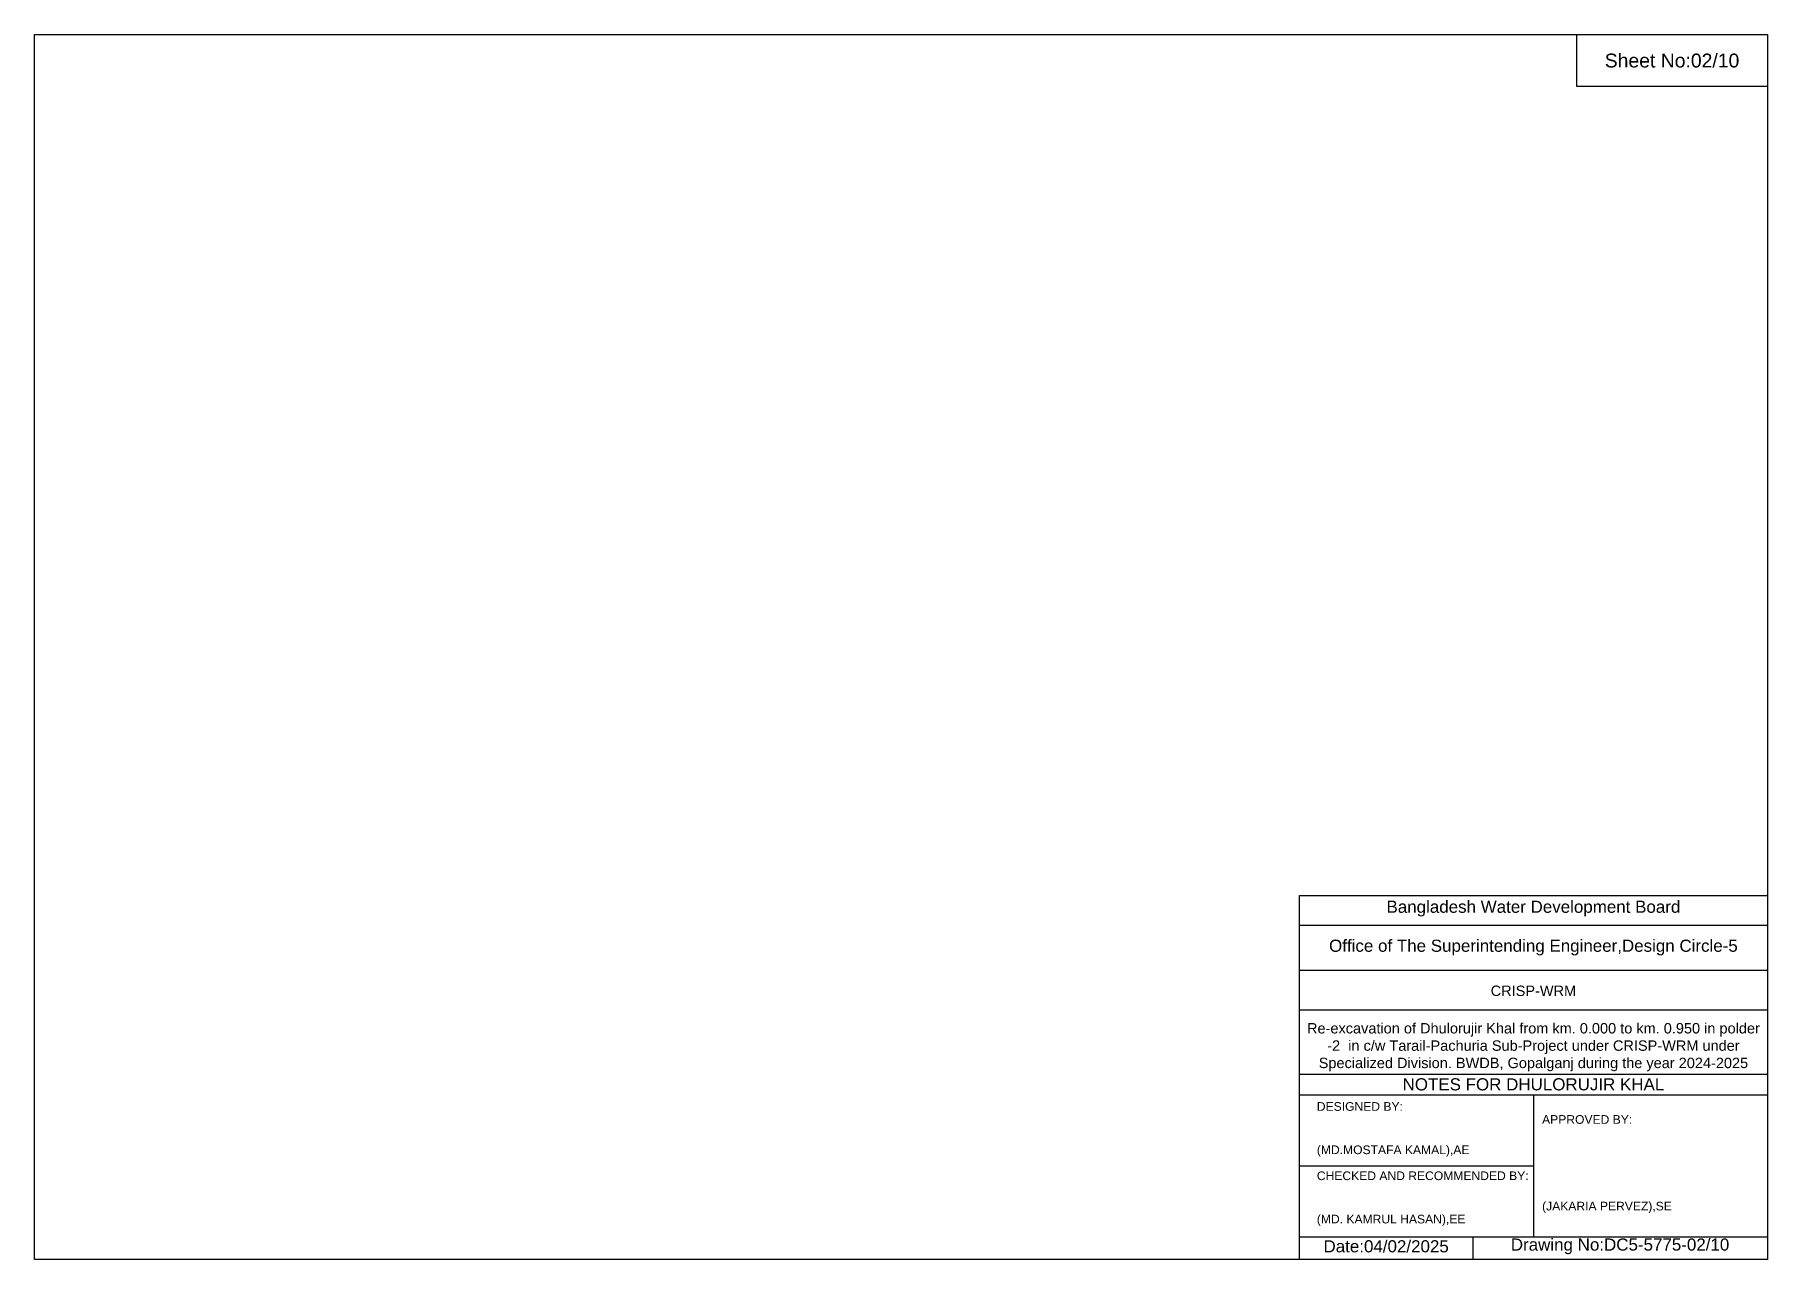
# Model space of a CAD drawing. Header units: inches. Extents: x 91000 to 258000, y -5656 to 9994.
# Drawn here: x 110493 to 118493, y 4338 to 9994 of the extents above; entities that cross this region are included whole.
import ezdxf

# ---------------------------------------------------------------- set-up
doc = ezdxf.new("R2010")
doc.units = ezdxf.units.IN
doc.header["$LTSCALE"] = 7
doc.header["$MEASUREMENT"] = 0
doc.styles.get("Standard").update_dxf_attribs({"font": 'arial.ttf'})

msp = doc.modelspace()

# ---------------------------------------------------------------- texts
at = {"attachment_point": 5}
for s, insert, char_height in [('Sheet No:02/10', (118052.7, 9873.6), 64), ('Bangladesh Water Development Board', (117412.7, 5957.6), 56), ('Office of The Superintending Engineer,Design Circle-5', (117412.7, 5777.6), 56)]:
    msp.add_mtext(s, dxfattribs=dict(at, insert=insert, char_height=char_height))
for s, insert, char_height, width, attachment_point in [('CRISP-WRM', (117412.7, 5577.6), 48, 2240, 5), ('Re-excavation of Dhulorujir Khal from km. 0.000 to km. 0.950 in polder -2  in c/w Tarail-Pachuria Sub-Project under CRISP-WRM under Specialized Division. BWDB, Gopalganj during the year 2024-2025', (117412.7, 5317.6), 48, 2160, 5), ('NOTES FOR DHULORUJIR KHAL', (117412.7, 5145.6), 56, 2240, 5), ('DESIGNED BY:^J^J^J(MD.MOSTAFA KAMAL),AE', (116412.7, 4937.6), 40, 1120, 4), ('APPROVED BY:^J^J^J^J^J^J(JAKARIA PERVEZ),SE', (117452.7, 4777.6), 40, 1120, 4), ('CHECKED AND RECOMMENDED BY:^J^J^J(MD. KAMRUL HASAN),EE', (116412.7, 4617.6), 40, 1120, 4), ('Date:04/02/2025', (116732.7, 4397.6), 56, 1120, 5), ('Drawing No:DC5-5775-02/10', (117812.7, 4397.6), 56, 1760, 5)]:
    msp.add_mtext(s, dxfattribs=dict(insert=insert, char_height=char_height, width=width, attachment_point=attachment_point))

# ---------------------------------------------------------------- linework, layer by layer
for points in [[(110492.7, 9993.6), (118492.7, 9993.6), (118492.7, 4337.6), (110492.7, 4337.6)], [(117612.7, 9993.6), (118492.7, 9993.6), (118492.7, 9753.6), (117612.7, 9753.6)]]:
    msp.add_lwpolyline(points, close=True)
for points in [[(116332.7, 4337.6), (116332.7, 6017.6), (118492.7, 6017.6)], [(116332.7, 5881.6), (118492.7, 5881.6)], [(116332.7, 5673.6), (118492.7, 5673.6)], [(116332.7, 5489.6), (118492.7, 5489.6)], [(116332.7, 5193.6), (118492.7, 5193.6)], [(116332.7, 5097.6), (118492.7, 5097.6)], [(117412.7, 5097.6), (117412.7, 4441.6)], [(116332.7, 4769.6), (117412.7, 4769.6)], [(116332.7, 4441.6), (118492.7, 4441.6)], [(117132.7, 4441.6), (117132.7, 4337.6)]]:
    msp.add_lwpolyline(points)

msp.set_redraw_order([(e.dxf.handle, doc.entitydb.next_handle()) for e in msp.query("TEXT MTEXT ATTDEF DIMENSION ARC_DIMENSION")])  # texts and dimensions are drawn at this point

doc.saveas('drawing.dxf')
